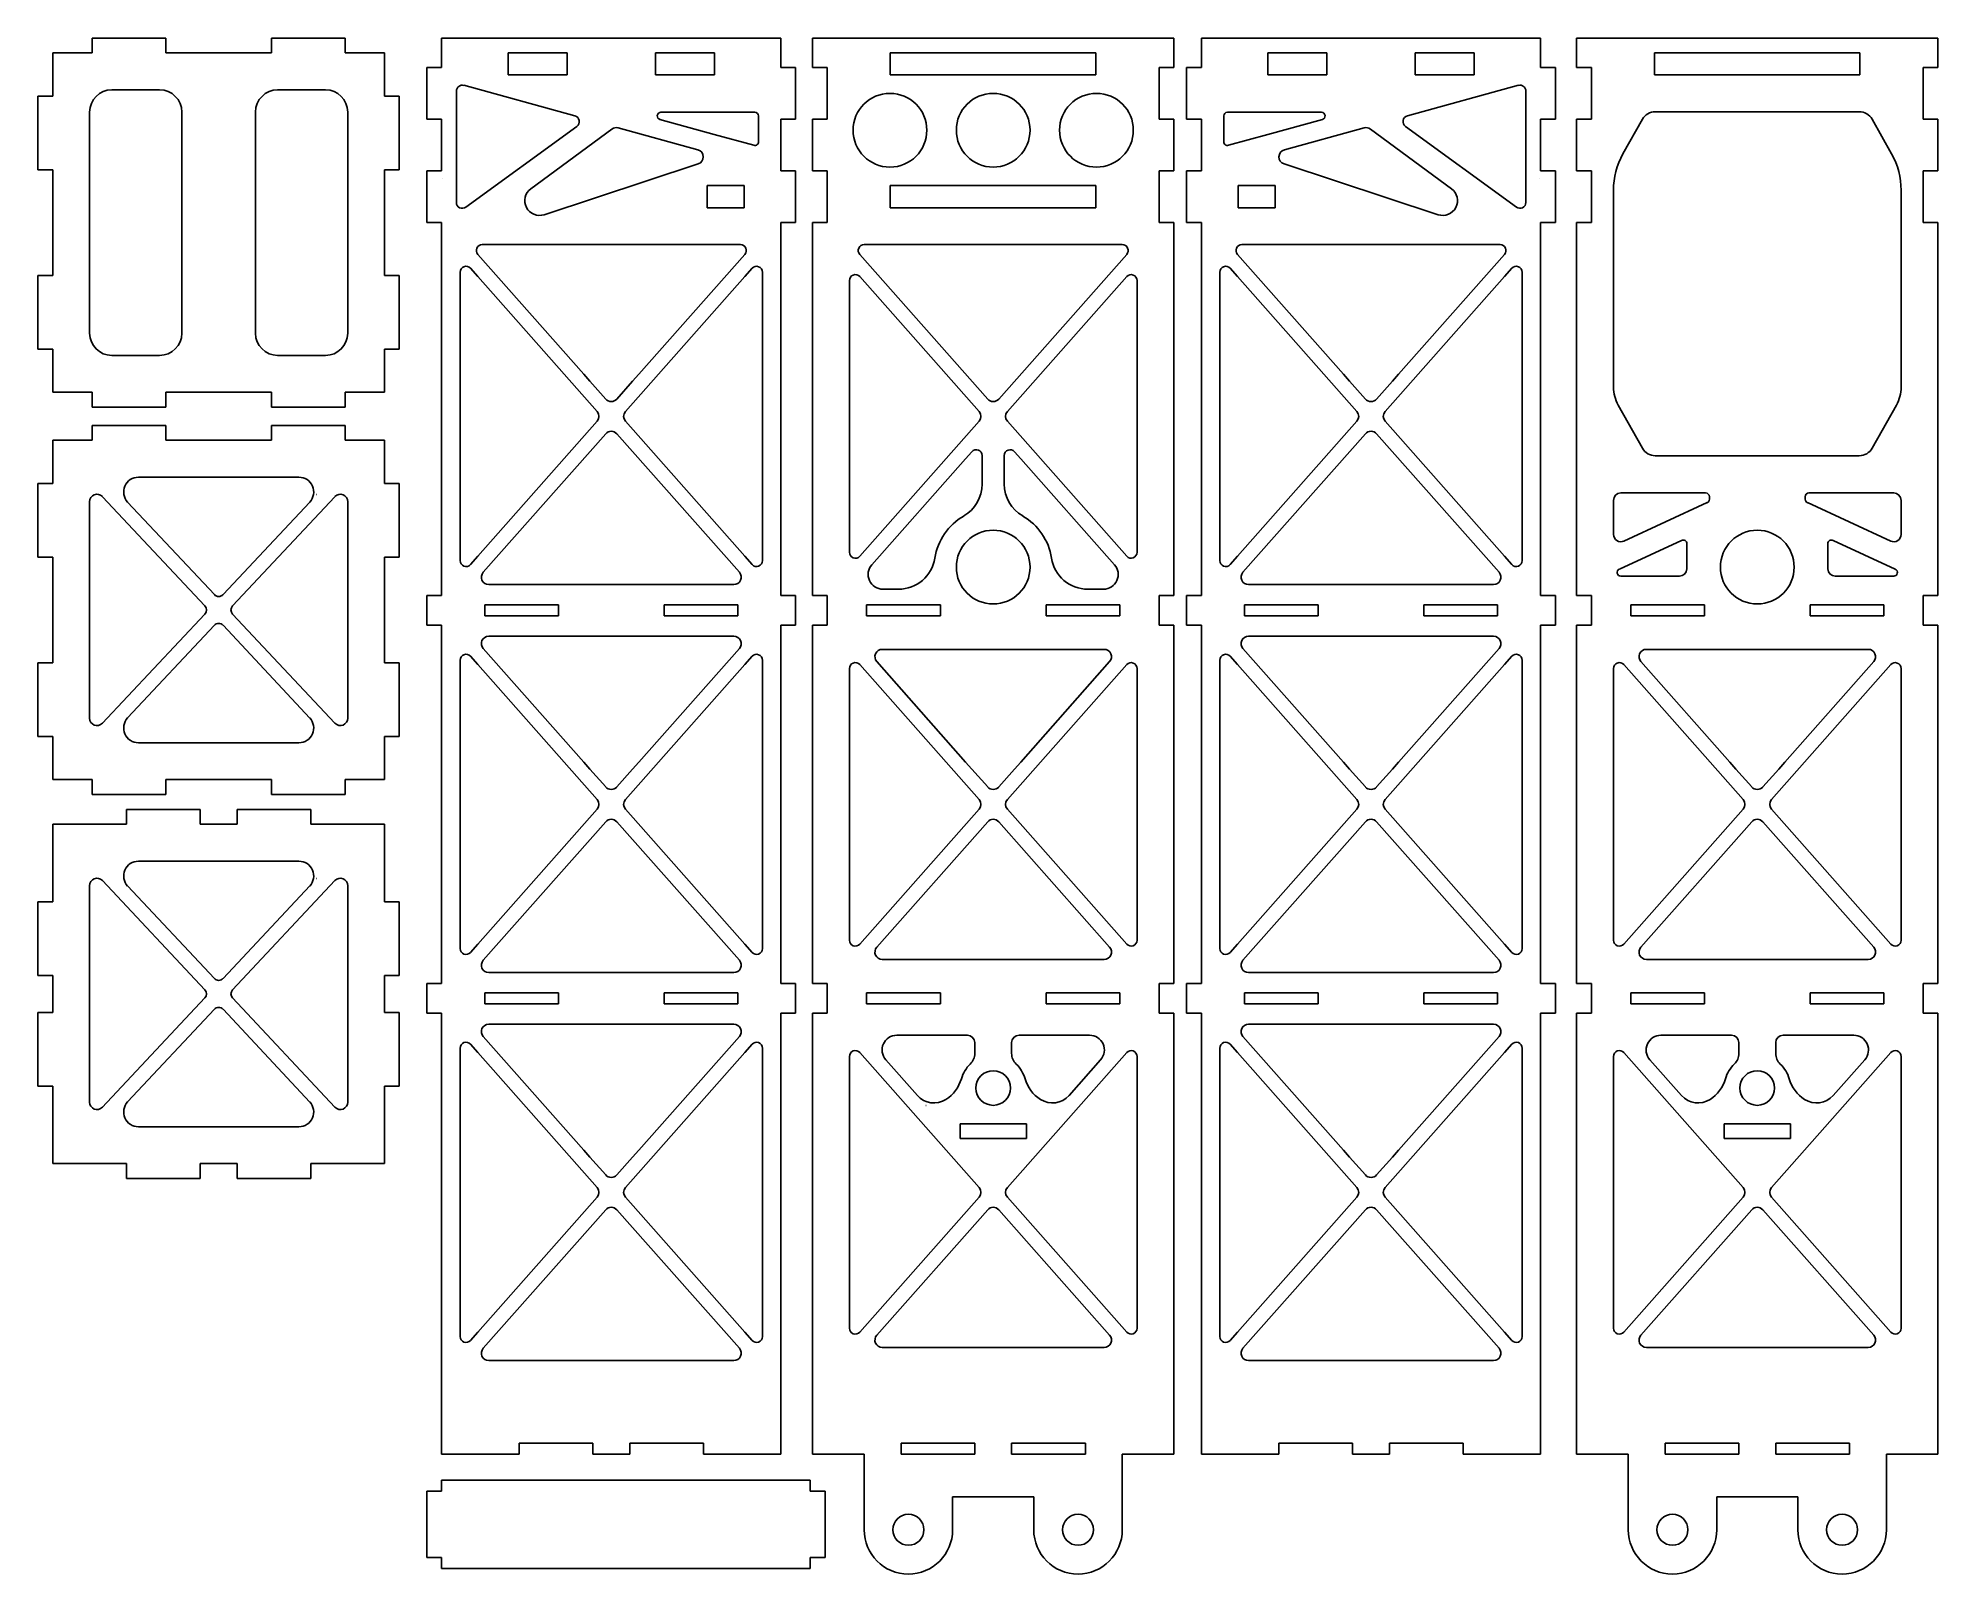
# Model space of a CAD drawing. Header units: millimetres. Extents: x 2294 to 2551, y 1194 to 1402.
import ezdxf

# ---------------------------------------------------------------- set-up
doc = ezdxf.new("R2010")
doc.units = ezdxf.units.MM
doc.layers.add('1.5mm碳板', color=114, linetype='Continuous')
doc.layers.add('2mm碳板', color=1, linetype='Continuous')

msp = doc.modelspace()

# ---------------------------------------------------------------- linework, layer by layer
at = {"layer": '1.5mm碳板'}
for p, q in [((2311.04, 1401.79), (2301.04, 1401.79)), ((2301.04, 1401.79), (2301.04, 1399.79)), ((2311.04, 1401.79), (2311.04, 1399.79)), ((2325.36, 1401.79), (2335.36, 1401.79)), ((2325.36, 1401.79), (2325.36, 1399.79)), ((2335.36, 1401.79), (2335.36, 1399.79)), ((2295.7, 1393.95), (2295.7, 1399.79)), ((2295.7, 1399.79), (2301.04, 1399.79)), ((2325.36, 1399.79), (2311.04, 1399.79)), ((2311.04, 1399.79), (2318.2, 1399.79)), ((2335.36, 1399.79), (2340.7, 1399.79)), ((2340.7, 1393.95), (2340.7, 1399.79)), ((2293.7, 1393.95), (2295.7, 1393.95)), ((2295.7, 1393.95), (2293.7, 1393.95)), ((2293.7, 1393.95), (2293.7, 1383.95)), ((2303.7, 1394.79), (2310.2, 1394.79)), ((2332.7, 1394.79), (2326.2, 1394.79)), ((2342.7, 1393.95), (2340.7, 1393.95)), ((2340.7, 1393.95), (2342.7, 1393.95)), ((2342.7, 1393.95), (2342.7, 1383.95)), ((2300.7, 1391.79), (2300.7, 1361.79)), ((2313.2, 1391.79), (2313.2, 1361.79)), ((2323.2, 1391.79), (2323.2, 1361.79)), ((2335.7, 1391.79), (2335.7, 1361.79)), ((2293.7, 1383.95), (2295.7, 1383.95)), ((2295.7, 1383.95), (2295.7, 1369.64)), ((2340.7, 1383.95), (2340.7, 1369.64)), ((2342.7, 1383.95), (2340.7, 1383.95)), ((2293.7, 1369.64), (2295.7, 1369.64)), ((2293.7, 1369.64), (2293.7, 1359.64)), ((2342.7, 1369.64), (2340.7, 1369.64)), ((2342.7, 1369.64), (2342.7, 1359.64)), ((2293.7, 1359.64), (2295.7, 1359.64)), ((2295.7, 1359.64), (2295.7, 1353.79)), ((2303.7, 1358.79), (2310.2, 1358.79)), ((2332.7, 1358.79), (2326.2, 1358.79)), ((2340.7, 1359.64), (2340.7, 1353.79)), ((2342.7, 1359.64), (2340.7, 1359.64)), ((2295.7, 1353.79), (2301.04, 1353.79)), ((2301.04, 1353.79), (2301.04, 1351.79)), ((2311.04, 1353.79), (2325.36, 1353.79)), ((2311.04, 1353.79), (2311.04, 1351.79)), ((2325.36, 1353.79), (2325.36, 1351.79)), ((2335.36, 1353.79), (2340.7, 1353.79)), ((2335.36, 1353.79), (2335.36, 1351.79)), ((2301.04, 1351.79), (2311.04, 1351.79)), ((2325.36, 1351.79), (2335.36, 1351.79)), ((2311.04, 1349.28), (2301.04, 1349.28)), ((2301.04, 1349.28), (2301.04, 1347.28)), ((2311.04, 1349.28), (2311.04, 1347.28)), ((2325.36, 1349.28), (2335.36, 1349.28)), ((2325.36, 1349.28), (2325.36, 1347.28)), ((2335.36, 1349.28), (2335.36, 1347.28)), ((2301.04, 1347.28), (2295.7, 1347.28)), ((2295.7, 1341.44), (2295.7, 1347.28)), ((2295.7, 1347.28), (2301.04, 1347.28)), ((2325.36, 1347.28), (2311.04, 1347.28)), ((2311.04, 1347.28), (2318.2, 1347.28)), ((2335.36, 1347.28), (2340.7, 1347.28)), ((2340.7, 1341.44), (2340.7, 1347.28)), ((2293.7, 1341.44), (2295.7, 1341.44)), ((2295.7, 1341.44), (2293.7, 1341.44)), ((2293.7, 1341.44), (2293.7, 1331.44)), ((2307.32, 1342.28), (2329.09, 1342.28)), ((2342.7, 1341.44), (2340.7, 1341.44)), ((2340.7, 1341.44), (2342.7, 1341.44)), ((2342.7, 1341.44), (2342.7, 1331.44)), ((2300.7, 1338.96), (2300.7, 1309.6)), ((2302.43, 1339.64), (2316.32, 1324.83)), ((2305.86, 1338.91), (2317.62, 1326.37)), ((2318.79, 1326.37), (2330.55, 1338.91)), ((2320.09, 1324.83), (2333.97, 1339.64)), ((2335.7, 1338.98), (2335.7, 1309.57)), ((2293.7, 1331.44), (2295.7, 1331.44)), ((2295.7, 1331.44), (2295.7, 1317.12)), ((2340.7, 1331.44), (2340.7, 1317.12)), ((2342.7, 1331.44), (2340.7, 1331.44)), ((2302.41, 1308.9), (2316.32, 1323.73)), ((2317.62, 1322.2), (2305.86, 1309.65)), ((2318.79, 1322.2), (2330.58, 1309.62)), ((2333.97, 1308.92), (2320.09, 1323.73)), ((2293.7, 1317.12), (2295.7, 1317.12)), ((2293.7, 1317.12), (2293.7, 1307.12)), ((2342.7, 1317.12), (2340.7, 1317.12)), ((2342.7, 1317.12), (2342.7, 1307.12)), ((2293.7, 1307.12), (2295.7, 1307.12)), ((2295.7, 1307.12), (2295.7, 1301.28)), ((2307.32, 1306.28), (2329.09, 1306.28)), ((2340.7, 1307.12), (2340.7, 1301.28)), ((2342.7, 1307.12), (2340.7, 1307.12)), ((2295.7, 1301.28), (2301.04, 1301.28)), ((2301.04, 1301.28), (2301.04, 1299.28)), ((2311.04, 1301.28), (2325.36, 1301.28)), ((2311.04, 1301.28), (2311.04, 1299.28)), ((2325.36, 1301.28), (2325.36, 1299.28)), ((2335.36, 1301.28), (2340.7, 1301.28)), ((2335.36, 1301.28), (2335.36, 1299.28)), ((2301.04, 1299.28), (2311.04, 1299.28)), ((2325.36, 1299.28), (2335.36, 1299.28)), ((2305.7, 1295.22), (2305.7, 1297.22)), ((2305.7, 1297.22), (2315.7, 1297.22)), ((2315.7, 1297.22), (2315.7, 1296.72)), ((2315.7, 1295.97), (2315.7, 1296.72)), ((2315.7, 1295.97), (2315.7, 1296.72)), ((2315.7, 1296.72), (2315.7, 1295.97)), ((2315.7, 1295.22), (2315.7, 1295.97)), ((2320.7, 1297.22), (2330.7, 1297.22)), ((2320.7, 1295.22), (2320.7, 1297.22)), ((2330.7, 1297.22), (2330.7, 1295.22)), ((2295.7, 1295.22), (2305.7, 1295.22)), ((2295.7, 1284.72), (2295.7, 1295.22)), ((2315.7, 1295.22), (2320.7, 1295.22)), ((2315.7, 1295.22), (2318.2, 1295.22)), ((2330.7, 1295.22), (2340.7, 1295.22)), ((2340.7, 1284.72), (2340.7, 1295.22)), ((2307.32, 1290.22), (2329.09, 1290.22)), ((2300.7, 1286.9), (2300.7, 1257.55)), ((2302.43, 1287.58), (2316.32, 1272.77)), ((2305.86, 1286.86), (2317.62, 1274.31)), ((2318.79, 1274.31), (2330.55, 1286.86)), ((2320.09, 1272.77), (2333.97, 1287.58)), ((2335.7, 1286.93), (2335.7, 1257.51)), ((2295.7, 1284.72), (2293.7, 1284.72)), ((2293.7, 1284.72), (2293.7, 1274.72)), ((2340.7, 1284.72), (2342.7, 1284.72)), ((2342.7, 1284.72), (2342.7, 1274.72)), ((2295.7, 1274.72), (2293.7, 1274.72)), ((2295.7, 1269.72), (2295.7, 1274.72)), ((2295.7, 1274.72), (2295.7, 1272.22)), ((2340.7, 1269.72), (2340.7, 1274.72)), ((2340.7, 1274.72), (2342.7, 1274.72)), ((2302.41, 1256.84), (2316.32, 1271.68)), ((2333.97, 1256.86), (2320.09, 1271.68)), ((2295.7, 1269.72), (2293.7, 1269.72)), ((2293.7, 1269.72), (2293.7, 1259.72)), ((2317.62, 1270.14), (2305.86, 1257.59)), ((2318.79, 1270.14), (2330.58, 1257.56)), ((2340.7, 1269.72), (2342.7, 1269.72)), ((2342.7, 1269.72), (2342.7, 1259.72)), ((2293.7, 1259.72), (2295.7, 1259.72)), ((2295.7, 1249.22), (2295.7, 1259.72)), ((2340.7, 1249.22), (2340.7, 1259.72)), ((2342.7, 1259.72), (2340.7, 1259.72)), ((2307.32, 1254.22), (2329.09, 1254.22)), ((2295.7, 1249.22), (2305.7, 1249.22)), ((2305.7, 1249.22), (2305.7, 1247.22)), ((2305.7, 1247.22), (2315.7, 1247.22)), ((2315.7, 1249.22), (2315.7, 1248.47)), ((2315.7, 1249.22), (2320.7, 1249.22)), ((2315.7, 1249.22), (2318.2, 1249.22)), ((2315.7, 1248.47), (2315.7, 1247.72)), ((2315.7, 1248.47), (2315.7, 1247.72)), ((2315.7, 1247.72), (2315.7, 1248.47)), ((2315.7, 1247.22), (2315.7, 1247.72)), ((2320.7, 1249.22), (2320.7, 1247.22)), ((2320.7, 1247.22), (2330.7, 1247.22)), ((2330.7, 1249.22), (2340.7, 1249.22)), ((2330.7, 1247.22), (2330.7, 1249.22))]:
    msp.add_line(p, q, dxfattribs=at)
for centre, radius, start, end in [((2303.7, 1391.79), 3, 90, 180), ((2310.2, 1391.79), 3, 0, 90), ((2326.2, 1391.79), 3, 90, 180), ((2332.7, 1391.79), 3, 0, 90), ((2303.7, 1361.79), 3, 180, 270), ((2310.2, 1361.79), 3, 270, 0), ((2326.2, 1361.79), 3, 180, 270), ((2332.7, 1361.79), 3, 270, 0), ((2301.7, 1338.96), 1, 43.1524, 180), ((2307.32, 1340.28), 2, 90, 223.1524), ((2329.09, 1340.28), 2, 316.8477, 90), ((2330.03, 1341.28), 2, 316.8462, 318.1048), ((2334.7, 1338.96), 1, 359.9986, 136.8462), ((2315.74, 1324.28), 0.8, 316.8477, 43.1524), ((2318.2, 1326.91), 0.8, 223.1524, 316.8477), ((2320.67, 1324.28), 0.8, 136.8461, 223.1555), ((2318.2, 1321.65), 0.8, 43.1524, 136.8494), ((2301.7, 1309.6), 1, 180.0016, 316.8492), ((2307.32, 1308.28), 2, 136.8494, 270.0016), ((2329.09, 1308.28), 2, 270.0016, 43.1539), ((2334.7, 1309.61), 1, 223.1554, 0.003), ((2307.32, 1288.22), 2, 90, 223.1524), ((2329.09, 1288.22), 2, 316.8477, 90), ((2301.7, 1286.9), 1, 43.1524, 180), ((2330.03, 1289.22), 2, 316.8462, 318.1048), ((2334.7, 1286.9), 1, 359.9986, 136.8462), ((2315.74, 1272.22), 0.8, 316.8477, 43.1524), ((2318.2, 1274.86), 0.8, 223.1524, 316.8477), ((2320.67, 1272.22), 0.8, 136.8461, 223.1555), ((2318.2, 1269.59), 0.8, 43.1524, 136.8494), ((2301.7, 1257.55), 1, 180.0016, 316.8492), ((2307.32, 1256.22), 2, 136.8494, 270.0016), ((2329.09, 1256.22), 2, 270.0016, 43.1539), ((2334.7, 1257.55), 1, 223.1554, 0.003)]:
    msp.add_arc(centre, radius, start, end, dxfattribs=at)
at = {"layer": '2mm碳板'}
for p, q in [((2348.44, 1401.82), (2394.44, 1401.82)), ((2348.44, 1401.82), (2348.44, 1397.82)), ((2394.44, 1401.82), (2370.44, 1401.82)), ((2394.44, 1401.82), (2371.44, 1401.82)), ((2394.44, 1401.82), (2394.44, 1397.82)), ((2398.73, 1401.82), (2398.73, 1397.82)), ((2398.73, 1401.82), (2398.73, 1397.82)), ((2447.73, 1401.82), (2398.73, 1401.82)), ((2447.73, 1401.82), (2447.73, 1397.82)), ((2497.46, 1401.82), (2451.46, 1401.82)), ((2451.46, 1401.82), (2451.46, 1397.82)), ((2451.46, 1401.82), (2474.46, 1401.82)), ((2451.46, 1401.82), (2475.46, 1401.82)), ((2497.46, 1401.82), (2497.46, 1397.82)), ((2502.34, 1401.82), (2502.34, 1397.82)), ((2502.34, 1401.82), (2502.34, 1397.82)), ((2551.34, 1401.82), (2502.34, 1401.82)), ((2502.34, 1401.82), (2526.84, 1401.82)), ((2551.34, 1401.82), (2551.34, 1397.82)), ((2365.44, 1399.82), (2357.44, 1399.82)), ((2357.44, 1399.82), (2357.44, 1396.82)), ((2365.44, 1399.82), (2365.44, 1396.82)), ((2377.44, 1399.82), (2377.44, 1396.82)), ((2377.44, 1399.82), (2385.44, 1399.82)), ((2385.44, 1399.82), (2385.44, 1396.82)), ((2409.27, 1398.82), (2409.27, 1399.82)), ((2409.27, 1399.82), (2437.15, 1399.82)), ((2437.15, 1398.82), (2437.15, 1399.82)), ((2468.46, 1399.82), (2460.46, 1399.82)), ((2460.46, 1399.82), (2460.46, 1396.82)), ((2468.46, 1399.82), (2468.46, 1396.82)), ((2480.46, 1399.82), (2480.46, 1396.82)), ((2480.46, 1399.82), (2488.46, 1399.82)), ((2488.46, 1399.82), (2488.46, 1396.82)), ((2512.88, 1398.82), (2512.88, 1399.82)), ((2512.88, 1399.82), (2540.76, 1399.82)), ((2540.76, 1398.82), (2540.76, 1399.82)), ((2346.44, 1397.82), (2346.44, 1390.82)), ((2348.44, 1397.82), (2346.44, 1397.82)), ((2346.44, 1397.82), (2346.44, 1390.82)), ((2357.44, 1396.82), (2365.44, 1396.82)), ((2385.44, 1396.82), (2377.44, 1396.82)), ((2396.44, 1397.82), (2394.44, 1397.82)), ((2396.44, 1397.82), (2396.44, 1390.82)), ((2398.73, 1397.82), (2400.23, 1397.82)), ((2398.73, 1397.82), (2400.73, 1397.82)), ((2400.73, 1397.82), (2400.73, 1390.82)), ((2400.73, 1397.82), (2400.73, 1390.82)), ((2409.27, 1398.82), (2409.27, 1396.82)), ((2409.27, 1396.82), (2409.27, 1398.82)), ((2409.27, 1396.82), (2437.15, 1396.82)), ((2437.15, 1398.82), (2437.15, 1396.82)), ((2447.73, 1397.82), (2445.73, 1397.82)), ((2445.73, 1397.82), (2445.73, 1390.82)), ((2449.46, 1397.82), (2449.46, 1390.82)), ((2449.46, 1397.82), (2451.46, 1397.82)), ((2460.46, 1396.82), (2468.46, 1396.82)), ((2488.46, 1396.82), (2480.46, 1396.82)), ((2497.46, 1397.82), (2499.46, 1397.82)), ((2499.46, 1397.82), (2499.46, 1390.82)), ((2499.46, 1397.82), (2499.46, 1390.82)), ((2502.34, 1397.82), (2503.84, 1397.82)), ((2502.34, 1397.82), (2504.34, 1397.82)), ((2504.34, 1397.82), (2504.34, 1390.82)), ((2504.34, 1397.82), (2504.34, 1390.82)), ((2512.88, 1398.82), (2512.88, 1396.82)), ((2512.88, 1396.82), (2512.88, 1398.82)), ((2512.88, 1396.82), (2540.76, 1396.82)), ((2540.76, 1398.82), (2540.76, 1396.82)), ((2551.34, 1397.82), (2549.34, 1397.82)), ((2549.34, 1397.82), (2549.34, 1390.82)), ((2350.44, 1394.63), (2350.44, 1379.53)), ((2366.51, 1391.26), (2351.45, 1395.41)), ((2479.39, 1391.26), (2494.45, 1395.41)), ((2495.46, 1394.63), (2495.46, 1379.53)), ((2385.41, 1391.75), (2378.18, 1391.75)), ((2385.41, 1391.75), (2390.91, 1391.75)), ((2460.49, 1391.75), (2454.99, 1391.75)), ((2460.49, 1391.75), (2467.73, 1391.75)), ((2513.01, 1391.82), (2526.84, 1391.82)), ((2526.84, 1391.82), (2540.67, 1391.82)), ((2346.44, 1390.82), (2348.44, 1390.82)), ((2348.44, 1390.82), (2348.44, 1383.82)), ((2366.77, 1389.84), (2351.71, 1378.88)), ((2360.53, 1381.38), (2371.53, 1389.48)), ((2372.38, 1389.64), (2383.19, 1386.67)), ((2378.04, 1390.76), (2385.41, 1388.75)), ((2385.41, 1388.75), (2390.78, 1387.28)), ((2391.41, 1391.25), (2391.41, 1387.76)), ((2394.44, 1390.82), (2394.44, 1383.82)), ((2396.44, 1390.82), (2394.44, 1390.82)), ((2400.73, 1390.82), (2398.73, 1390.82)), ((2398.73, 1390.82), (2398.73, 1389.32)), ((2398.73, 1389.32), (2398.73, 1383.82)), ((2445.73, 1390.82), (2447.73, 1390.82)), ((2447.73, 1390.82), (2447.73, 1383.82)), ((2449.46, 1390.82), (2451.46, 1390.82)), ((2451.46, 1390.82), (2451.46, 1383.82)), ((2454.49, 1391.25), (2454.49, 1387.76)), ((2460.49, 1388.75), (2455.12, 1387.28)), ((2467.86, 1390.76), (2460.49, 1388.75)), ((2473.52, 1389.64), (2462.72, 1386.67)), ((2485.38, 1381.38), (2474.38, 1389.48)), ((2479.13, 1389.84), (2494.19, 1378.88)), ((2497.46, 1390.82), (2497.46, 1383.82)), ((2499.46, 1390.82), (2497.46, 1390.82)), ((2504.34, 1390.82), (2502.34, 1390.82)), ((2502.34, 1390.82), (2502.34, 1389.32)), ((2502.34, 1389.32), (2502.34, 1383.82)), ((2508.63, 1386.11), (2511.27, 1390.8)), ((2545.06, 1386.11), (2542.42, 1390.8)), ((2549.34, 1390.82), (2551.34, 1390.82)), ((2551.34, 1390.82), (2551.34, 1383.82)), ((2346.44, 1383.82), (2346.44, 1376.82)), ((2346.44, 1383.82), (2348.44, 1383.82)), ((2383.23, 1384.76), (2362.34, 1377.87)), ((2396.44, 1383.82), (2394.44, 1383.82)), ((2396.44, 1383.82), (2396.44, 1376.82)), ((2400.73, 1383.82), (2398.73, 1383.82)), ((2400.73, 1383.82), (2400.73, 1376.82)), ((2445.73, 1383.82), (2447.73, 1383.82)), ((2445.73, 1383.82), (2445.73, 1376.82)), ((2449.46, 1383.82), (2449.46, 1376.82)), ((2449.46, 1383.82), (2451.46, 1383.82)), ((2462.67, 1384.76), (2483.56, 1377.87)), ((2499.46, 1383.82), (2497.46, 1383.82)), ((2499.46, 1383.82), (2499.46, 1376.82)), ((2504.34, 1383.82), (2502.34, 1383.82)), ((2504.34, 1383.82), (2504.34, 1376.82)), ((2549.34, 1383.82), (2551.34, 1383.82)), ((2549.34, 1383.82), (2549.34, 1376.82)), ((2348.58, 1382.83), (2348.59, 1382.83)), ((2389.44, 1381.82), (2384.44, 1381.82)), ((2384.44, 1381.82), (2384.44, 1378.82)), ((2389.44, 1378.82), (2389.44, 1381.82)), ((2423.23, 1381.82), (2409.27, 1381.82)), ((2409.27, 1381.82), (2409.27, 1378.82)), ((2423.23, 1381.82), (2437.15, 1381.82)), ((2437.15, 1381.82), (2437.15, 1378.82)), ((2456.46, 1381.82), (2461.46, 1381.82)), ((2456.46, 1378.82), (2456.46, 1381.82)), ((2461.46, 1381.82), (2461.46, 1378.82)), ((2497.32, 1382.83), (2497.31, 1382.83)), ((2507.34, 1381.2), (2507.34, 1373.82)), ((2546.34, 1368.82), (2546.34, 1381.2)), ((2389.44, 1378.82), (2384.44, 1378.82)), ((2384.44, 1378.82), (2389.44, 1378.82)), ((2384.44, 1378.82), (2389.44, 1378.82)), ((2409.27, 1378.82), (2437.15, 1378.82)), ((2456.46, 1378.82), (2461.46, 1378.82)), ((2461.46, 1378.82), (2456.46, 1378.82)), ((2461.46, 1378.82), (2456.46, 1378.82)), ((2346.44, 1376.82), (2348.44, 1376.82)), ((2348.44, 1376.82), (2348.44, 1326.22)), ((2396.44, 1376.82), (2394.44, 1376.82)), ((2394.44, 1376.82), (2394.44, 1326.22)), ((2398.73, 1376.82), (2398.73, 1327.72)), ((2400.73, 1376.82), (2398.73, 1376.82)), ((2445.73, 1376.82), (2447.73, 1376.82)), ((2447.73, 1376.82), (2447.73, 1326.22)), ((2449.46, 1376.82), (2451.46, 1376.82)), ((2451.46, 1376.82), (2451.46, 1326.22)), ((2499.46, 1376.82), (2497.46, 1376.82)), ((2497.46, 1376.82), (2497.46, 1326.22)), ((2502.34, 1376.82), (2502.34, 1327.72)), ((2504.34, 1376.82), (2502.34, 1376.82)), ((2549.34, 1376.82), (2551.34, 1376.82)), ((2551.34, 1376.82), (2551.34, 1326.22)), ((2388.95, 1373.82), (2353.94, 1373.82)), ((2405.73, 1373.82), (2440.73, 1373.82)), ((2456.96, 1373.82), (2491.96, 1373.82)), ((2507.34, 1368.94), (2507.34, 1373.82)), ((2546.34, 1368.94), (2546.34, 1373.82)), ((2353.34, 1372.49), (2367.7, 1356.26)), ((2389.54, 1372.49), (2375.19, 1356.26)), ((2422.48, 1352.88), (2405.13, 1372.49)), ((2423.98, 1352.88), (2441.33, 1372.49)), ((2456.36, 1372.49), (2470.72, 1356.26)), ((2492.56, 1372.49), (2478.21, 1356.26)), ((2350.94, 1370.07), (2350.94, 1330.97)), ((2353.34, 1369.47), (2352.34, 1370.6)), ((2353.34, 1369.47), (2369.52, 1351.19)), ((2389.54, 1369.47), (2373.36, 1351.19)), ((2389.54, 1369.47), (2390.54, 1370.6)), ((2391.94, 1370.07), (2391.94, 1330.97)), ((2403.73, 1339.22), (2403.73, 1368.94)), ((2405.13, 1369.47), (2421.31, 1351.19)), ((2441.33, 1369.47), (2425.15, 1351.19)), ((2442.73, 1368.94), (2442.73, 1332.1)), ((2453.96, 1370.07), (2453.96, 1330.97)), ((2456.36, 1369.47), (2455.36, 1370.6)), ((2456.36, 1369.47), (2472.54, 1351.19)), ((2492.56, 1369.47), (2476.38, 1351.19)), ((2492.56, 1369.47), (2493.56, 1370.6)), ((2494.96, 1370.07), (2494.96, 1330.97)), ((2507.34, 1354.5), (2507.34, 1368.94)), ((2546.34, 1368.94), (2546.34, 1354.5)), ((2367.7, 1356.26), (2368.54, 1355.31)), ((2370.69, 1352.88), (2368.54, 1355.31)), ((2374.34, 1355.31), (2372.19, 1352.88)), ((2375.19, 1356.26), (2374.34, 1355.31)), ((2470.72, 1356.26), (2471.56, 1355.31)), ((2471.56, 1355.31), (2473.71, 1352.88)), ((2475.21, 1352.88), (2477.36, 1355.31)), ((2478.21, 1356.26), (2477.36, 1355.31)), ((2507.99, 1352.05), (2511.27, 1346.21)), ((2545.7, 1352.05), (2542.42, 1346.21)), ((2369.52, 1349.86), (2353.34, 1331.57)), ((2370.69, 1348.17), (2354.07, 1329.39)), ((2372.19, 1348.17), (2388.81, 1329.39)), ((2373.36, 1349.86), (2389.54, 1331.57)), ((2421.31, 1349.86), (2405.13, 1331.57)), ((2425.15, 1349.86), (2441.33, 1331.57)), ((2472.54, 1349.86), (2456.36, 1331.57)), ((2473.71, 1348.17), (2457.09, 1329.39)), ((2475.21, 1348.17), (2491.83, 1329.39)), ((2476.38, 1349.86), (2492.56, 1331.57)), ((2419.48, 1344.78), (2420.33, 1345.74)), ((2421.73, 1345.21), (2421.73, 1341.35)), ((2424.73, 1345.21), (2424.73, 1341.35)), ((2426.97, 1344.78), (2426.13, 1345.74)), ((2526.84, 1345.19), (2513.01, 1345.19)), ((2526.84, 1345.19), (2540.67, 1345.19)), ((2406.78, 1330.42), (2419.48, 1344.78)), ((2439.68, 1330.42), (2426.97, 1344.78)), ((2508.34, 1340.14), (2519.84, 1340.14)), ((2545.34, 1340.14), (2533.84, 1340.14)), ((2403.73, 1339.22), (2403.73, 1332.1)), ((2507.34, 1339.14), (2507.34, 1334.53)), ((2520.05, 1338.83), (2508.76, 1333.62)), ((2520.34, 1339.64), (2520.34, 1339.28)), ((2533.34, 1339.64), (2533.34, 1339.28)), ((2533.64, 1338.83), (2544.93, 1333.62)), ((2546.34, 1339.14), (2546.34, 1334.53)), ((2516.57, 1333.71), (2508.14, 1329.82)), ((2517.28, 1329.86), (2517.28, 1333.26)), ((2536.41, 1329.86), (2536.41, 1333.26)), ((2537.12, 1333.71), (2545.55, 1329.82)), ((2353.34, 1331.57), (2352.34, 1330.44)), ((2389.54, 1331.57), (2390.54, 1330.44)), ((2456.36, 1331.57), (2455.36, 1330.44)), ((2492.56, 1331.57), (2493.56, 1330.44)), ((2371.44, 1327.72), (2354.82, 1327.72)), ((2371.44, 1327.72), (2388.06, 1327.72)), ((2398.73, 1327.72), (2398.73, 1326.22)), ((2410.38, 1327.09), (2408.27, 1327.09)), ((2438.18, 1327.09), (2436.07, 1327.09)), ((2474.46, 1327.72), (2457.84, 1327.72)), ((2474.46, 1327.72), (2491.08, 1327.72)), ((2502.34, 1327.72), (2502.34, 1326.22)), ((2508.34, 1328.86), (2516.28, 1328.86)), ((2545.34, 1328.86), (2537.41, 1328.86)), ((2346.44, 1326.22), (2346.44, 1322.22)), ((2348.44, 1326.22), (2346.44, 1326.22)), ((2354.28, 1324.97), (2354.28, 1323.47)), ((2364.28, 1324.97), (2354.28, 1324.97)), ((2364.28, 1324.22), (2364.28, 1324.97)), ((2364.28, 1324.22), (2364.28, 1324.97)), ((2378.6, 1324.22), (2378.6, 1324.97)), ((2378.6, 1324.22), (2378.6, 1324.97)), ((2378.6, 1324.97), (2388.6, 1324.97)), ((2378.6, 1324.97), (2378.6, 1324.22)), ((2388.6, 1324.97), (2388.6, 1323.47)), ((2394.44, 1326.22), (2396.44, 1326.22)), ((2396.44, 1326.22), (2396.44, 1322.22)), ((2400.73, 1326.22), (2398.73, 1326.22)), ((2400.73, 1326.22), (2400.73, 1322.22)), ((2400.73, 1324.22), (2400.73, 1326.22)), ((2406.07, 1324.97), (2406.07, 1323.47)), ((2416.07, 1324.97), (2406.07, 1324.97)), ((2416.07, 1324.22), (2416.07, 1324.97)), ((2416.07, 1324.22), (2416.07, 1324.97)), ((2416.07, 1324.97), (2416.07, 1324.22)), ((2430.39, 1324.22), (2430.39, 1324.97)), ((2430.39, 1324.22), (2430.39, 1324.97)), ((2430.39, 1324.97), (2440.39, 1324.97)), ((2440.39, 1324.97), (2440.39, 1323.47)), ((2445.73, 1326.22), (2445.73, 1322.22)), ((2445.73, 1326.22), (2447.73, 1326.22)), ((2449.46, 1326.22), (2449.46, 1322.22)), ((2451.46, 1326.22), (2449.46, 1326.22)), ((2457.3, 1324.97), (2457.3, 1323.47)), ((2467.3, 1324.97), (2457.3, 1324.97)), ((2467.3, 1324.22), (2467.3, 1324.97)), ((2467.3, 1324.22), (2467.3, 1324.97)), ((2467.3, 1324.97), (2467.3, 1324.22)), ((2481.62, 1324.22), (2481.62, 1324.97)), ((2481.62, 1324.22), (2481.62, 1324.97)), ((2481.62, 1324.97), (2491.62, 1324.97)), ((2491.62, 1324.97), (2491.62, 1323.47)), ((2497.46, 1326.22), (2499.46, 1326.22)), ((2499.46, 1326.22), (2499.46, 1322.22)), ((2504.34, 1326.22), (2502.34, 1326.22)), ((2504.34, 1326.22), (2504.34, 1322.22)), ((2504.34, 1324.22), (2504.34, 1326.22)), ((2509.69, 1324.97), (2509.69, 1323.47)), ((2519.69, 1324.97), (2509.69, 1324.97)), ((2519.69, 1324.22), (2519.69, 1324.97)), ((2519.69, 1324.22), (2519.69, 1324.97)), ((2519.69, 1324.97), (2519.69, 1324.22)), ((2534, 1324.22), (2534, 1324.97)), ((2534, 1324.22), (2534, 1324.97)), ((2534, 1324.97), (2544, 1324.97)), ((2544, 1324.97), (2544, 1323.47)), ((2549.34, 1326.22), (2549.34, 1322.22)), ((2549.34, 1326.22), (2551.34, 1326.22)), ((2346.44, 1322.22), (2348.44, 1322.22)), ((2348.44, 1322.22), (2348.44, 1273.62)), ((2364.28, 1323.47), (2354.28, 1323.47)), ((2364.28, 1323.47), (2364.28, 1324.22)), ((2378.6, 1323.47), (2378.6, 1324.22)), ((2378.6, 1323.47), (2388.6, 1323.47)), ((2396.44, 1322.22), (2394.44, 1322.22)), ((2394.44, 1322.22), (2394.44, 1273.62)), ((2400.73, 1322.22), (2398.73, 1322.22)), ((2398.73, 1320.72), (2398.73, 1322.22)), ((2416.07, 1323.47), (2406.07, 1323.47)), ((2416.07, 1323.47), (2416.07, 1324.22)), ((2430.39, 1323.47), (2430.39, 1324.22)), ((2430.39, 1323.47), (2440.39, 1323.47)), ((2445.73, 1322.22), (2447.73, 1322.22)), ((2447.73, 1322.22), (2447.73, 1279.07)), ((2449.46, 1322.22), (2451.46, 1322.22)), ((2451.46, 1322.22), (2451.46, 1273.62)), ((2467.3, 1323.47), (2457.3, 1323.47)), ((2467.3, 1323.47), (2467.3, 1324.22)), ((2481.62, 1323.47), (2481.62, 1324.22)), ((2481.62, 1323.47), (2491.62, 1323.47)), ((2499.46, 1322.22), (2497.46, 1322.22)), ((2497.46, 1322.22), (2497.46, 1273.62)), ((2504.34, 1322.22), (2502.34, 1322.22)), ((2502.34, 1320.72), (2502.34, 1322.22)), ((2519.69, 1323.47), (2509.69, 1323.47)), ((2519.69, 1323.47), (2519.69, 1324.22)), ((2534, 1323.47), (2534, 1324.22)), ((2534, 1323.47), (2544, 1323.47)), ((2549.34, 1322.22), (2551.34, 1322.22)), ((2551.34, 1322.22), (2551.34, 1279.07)), ((2371.44, 1320.72), (2354.82, 1320.72)), ((2371.44, 1320.72), (2388.06, 1320.72)), ((2398.73, 1320.72), (2398.73, 1290.85)), ((2474.46, 1320.72), (2457.84, 1320.72)), ((2474.46, 1320.72), (2491.08, 1320.72)), ((2502.34, 1320.72), (2502.34, 1290.85)), ((2350.94, 1317.47), (2350.94, 1278.37)), ((2353.34, 1316.87), (2352.34, 1318)), ((2353.34, 1316.87), (2369.52, 1298.59)), ((2354.07, 1319.06), (2367.7, 1303.66)), ((2389.54, 1316.87), (2373.36, 1298.59)), ((2388.81, 1319.06), (2375.19, 1303.66)), ((2389.54, 1316.87), (2390.54, 1318)), ((2391.94, 1317.47), (2391.94, 1278.37)), ((2405.13, 1316.87), (2421.31, 1298.59)), ((2407.44, 1317.28), (2419.48, 1303.66)), ((2423.23, 1318.94), (2408.19, 1318.94)), ((2423.23, 1318.94), (2438.27, 1318.94)), ((2441.33, 1316.87), (2425.15, 1298.59)), ((2439.02, 1317.28), (2426.97, 1303.66)), ((2453.96, 1317.47), (2453.96, 1278.37)), ((2456.36, 1316.87), (2455.36, 1318)), ((2456.36, 1316.87), (2472.54, 1298.59)), ((2457.09, 1319.06), (2470.72, 1303.66)), ((2492.56, 1316.87), (2476.38, 1298.59)), ((2491.83, 1319.06), (2478.21, 1303.66)), ((2492.56, 1316.87), (2493.56, 1318)), ((2494.96, 1317.47), (2494.96, 1278.37)), ((2508.74, 1316.87), (2524.92, 1298.59)), ((2511.05, 1317.28), (2523.1, 1303.66)), ((2526.84, 1318.94), (2511.8, 1318.94)), ((2526.84, 1318.94), (2541.89, 1318.94)), ((2544.95, 1316.87), (2528.77, 1298.59)), ((2542.63, 1317.28), (2530.59, 1303.66)), ((2403.73, 1286.62), (2403.73, 1316.34)), ((2442.73, 1316.34), (2442.73, 1279.5)), ((2507.34, 1286.62), (2507.34, 1316.34)), ((2546.34, 1316.34), (2546.34, 1279.5)), ((2367.7, 1303.66), (2368.54, 1302.71)), ((2370.69, 1300.28), (2368.54, 1302.71)), ((2374.34, 1302.71), (2372.19, 1300.28)), ((2375.19, 1303.66), (2374.34, 1302.71)), ((2419.48, 1303.66), (2420.33, 1302.71)), ((2420.33, 1302.71), (2422.48, 1300.28)), ((2423.98, 1300.28), (2426.13, 1302.71)), ((2426.97, 1303.66), (2426.13, 1302.71)), ((2470.72, 1303.66), (2471.56, 1302.71)), ((2471.56, 1302.71), (2473.71, 1300.28)), ((2475.21, 1300.28), (2477.36, 1302.71)), ((2478.21, 1303.66), (2477.36, 1302.71)), ((2523.1, 1303.66), (2523.95, 1302.71)), ((2523.95, 1302.71), (2526.1, 1300.28)), ((2527.59, 1300.28), (2529.74, 1302.71)), ((2530.59, 1303.66), (2529.74, 1302.71)), ((2369.52, 1297.26), (2353.34, 1278.97)), ((2373.36, 1297.26), (2389.54, 1278.97)), ((2421.31, 1297.26), (2405.13, 1278.97)), ((2425.15, 1297.26), (2441.33, 1278.97)), ((2472.54, 1297.26), (2456.36, 1278.97)), ((2476.38, 1297.26), (2492.56, 1278.97)), ((2524.92, 1297.26), (2508.74, 1278.97)), ((2528.77, 1297.26), (2544.95, 1278.97)), ((2370.69, 1295.57), (2354.07, 1276.79)), ((2372.19, 1295.57), (2388.81, 1276.79)), ((2422.48, 1295.57), (2407.44, 1278.57)), ((2423.98, 1295.57), (2439.02, 1278.57)), ((2473.71, 1295.57), (2457.09, 1276.79)), ((2475.21, 1295.57), (2491.83, 1276.79)), ((2526.1, 1295.57), (2511.05, 1278.57)), ((2527.59, 1295.57), (2542.63, 1278.57)), ((2398.73, 1290.85), (2398.73, 1273.62)), ((2502.34, 1290.85), (2502.34, 1273.62)), ((2403.73, 1286.62), (2403.73, 1279.5)), ((2507.34, 1286.62), (2507.34, 1279.5)), ((2353.34, 1278.97), (2352.34, 1277.84)), ((2389.54, 1278.97), (2390.54, 1277.84)), ((2447.73, 1279.07), (2447.73, 1273.62)), ((2456.36, 1278.97), (2455.36, 1277.84)), ((2492.56, 1278.97), (2493.56, 1277.84)), ((2551.34, 1279.07), (2551.34, 1273.62)), ((2423.23, 1276.9), (2408.19, 1276.9)), ((2423.23, 1276.9), (2438.27, 1276.9)), ((2526.84, 1276.9), (2511.8, 1276.9)), ((2526.84, 1276.9), (2541.89, 1276.9)), ((2346.44, 1273.62), (2346.44, 1269.62)), ((2346.44, 1273.62), (2348.44, 1273.62)), ((2371.44, 1275.12), (2354.82, 1275.12)), ((2371.44, 1275.12), (2388.06, 1275.12)), ((2396.44, 1273.62), (2394.44, 1273.62)), ((2396.44, 1273.62), (2396.44, 1269.62)), ((2400.73, 1273.62), (2398.73, 1273.62)), ((2400.73, 1269.62), (2400.73, 1273.62)), ((2445.73, 1269.62), (2445.73, 1273.62)), ((2445.73, 1273.62), (2447.73, 1273.62)), ((2449.46, 1273.62), (2449.46, 1269.62)), ((2449.46, 1273.62), (2451.46, 1273.62)), ((2474.46, 1275.12), (2457.84, 1275.12)), ((2474.46, 1275.12), (2491.08, 1275.12)), ((2499.46, 1273.62), (2497.46, 1273.62)), ((2499.46, 1273.62), (2499.46, 1269.62)), ((2504.34, 1273.62), (2502.34, 1273.62)), ((2504.34, 1269.62), (2504.34, 1273.62)), ((2549.34, 1269.62), (2549.34, 1273.62)), ((2549.34, 1273.62), (2551.34, 1273.62)), ((2354.28, 1270.87), (2354.28, 1272.37)), ((2364.28, 1272.37), (2354.28, 1272.37)), ((2364.28, 1270.87), (2354.28, 1270.87)), ((2364.28, 1272.37), (2364.28, 1271.62)), ((2364.28, 1271.62), (2364.28, 1270.87)), ((2364.28, 1271.62), (2364.28, 1270.87)), ((2378.6, 1272.37), (2378.6, 1271.62)), ((2378.6, 1272.37), (2388.6, 1272.37)), ((2378.6, 1271.62), (2378.6, 1270.87)), ((2378.6, 1271.62), (2378.6, 1270.87)), ((2378.6, 1270.87), (2378.6, 1271.62)), ((2378.6, 1270.87), (2388.6, 1270.87)), ((2388.6, 1270.87), (2388.6, 1272.37)), ((2406.07, 1272.37), (2406.07, 1270.87)), ((2416.07, 1272.37), (2406.07, 1272.37)), ((2416.07, 1270.87), (2406.07, 1270.87)), ((2416.07, 1271.62), (2416.07, 1272.37)), ((2416.07, 1271.62), (2416.07, 1272.37)), ((2416.07, 1272.37), (2416.07, 1271.62)), ((2416.07, 1270.87), (2416.07, 1271.62)), ((2430.39, 1271.62), (2430.39, 1272.37)), ((2430.39, 1271.62), (2430.39, 1272.37)), ((2430.39, 1272.37), (2440.39, 1272.37)), ((2430.39, 1270.87), (2430.39, 1271.62)), ((2430.39, 1270.87), (2440.39, 1270.87)), ((2440.39, 1272.37), (2440.39, 1270.87)), ((2457.3, 1270.87), (2457.3, 1272.37)), ((2467.3, 1272.37), (2457.3, 1272.37)), ((2467.3, 1270.87), (2457.3, 1270.87)), ((2467.3, 1272.37), (2467.3, 1271.62)), ((2467.3, 1271.62), (2467.3, 1270.87)), ((2467.3, 1271.62), (2467.3, 1270.87)), ((2467.3, 1270.87), (2467.3, 1271.62)), ((2481.62, 1272.37), (2481.62, 1271.62)), ((2481.62, 1272.37), (2491.62, 1272.37)), ((2481.62, 1271.62), (2481.62, 1270.87)), ((2481.62, 1271.62), (2481.62, 1270.87)), ((2481.62, 1270.87), (2491.62, 1270.87)), ((2491.62, 1270.87), (2491.62, 1272.37)), ((2509.69, 1272.37), (2509.69, 1270.87)), ((2519.69, 1272.37), (2509.69, 1272.37)), ((2519.69, 1270.87), (2509.69, 1270.87)), ((2519.69, 1271.62), (2519.69, 1272.37)), ((2519.69, 1271.62), (2519.69, 1272.37)), ((2519.69, 1272.37), (2519.69, 1271.62)), ((2519.69, 1270.87), (2519.69, 1271.62)), ((2534, 1271.62), (2534, 1272.37)), ((2534, 1271.62), (2534, 1272.37)), ((2534, 1272.37), (2544, 1272.37)), ((2534, 1270.87), (2534, 1271.62)), ((2534, 1270.87), (2544, 1270.87)), ((2544, 1272.37), (2544, 1270.87)), ((2348.44, 1269.62), (2346.44, 1269.62)), ((2348.44, 1269.62), (2348.44, 1209.82)), ((2371.44, 1268.12), (2354.82, 1268.12)), ((2371.44, 1268.12), (2388.06, 1268.12)), ((2394.44, 1269.62), (2396.44, 1269.62)), ((2394.44, 1269.62), (2394.44, 1209.82)), ((2398.73, 1269.62), (2398.73, 1243.82)), ((2400.73, 1269.62), (2398.73, 1269.62)), ((2445.73, 1269.62), (2447.73, 1269.62)), ((2447.73, 1269.62), (2447.73, 1243.82)), ((2451.46, 1269.62), (2449.46, 1269.62)), ((2451.46, 1269.62), (2451.46, 1209.82)), ((2474.46, 1268.12), (2457.84, 1268.12)), ((2474.46, 1268.12), (2491.08, 1268.12)), ((2497.46, 1269.62), (2499.46, 1269.62)), ((2497.46, 1269.62), (2497.46, 1209.82)), ((2502.34, 1269.62), (2502.34, 1243.82)), ((2504.34, 1269.62), (2502.34, 1269.62)), ((2549.34, 1269.62), (2551.34, 1269.62)), ((2551.34, 1269.62), (2551.34, 1243.82)), ((2353.34, 1264.27), (2352.34, 1265.4)), ((2354.07, 1266.46), (2367.7, 1251.06)), ((2388.81, 1266.46), (2375.19, 1251.06)), ((2389.54, 1264.27), (2390.54, 1265.4)), ((2419.73, 1266.62), (2410.16, 1266.62)), ((2420.73, 1264.16), (2420.73, 1265.62)), ((2425.73, 1264.16), (2425.73, 1265.62)), ((2426.73, 1266.62), (2436.3, 1266.62)), ((2456.36, 1264.27), (2455.36, 1265.4)), ((2457.09, 1266.46), (2470.72, 1251.06)), ((2491.83, 1266.46), (2478.21, 1251.06)), ((2492.56, 1264.27), (2493.56, 1265.4)), ((2523.34, 1266.62), (2513.77, 1266.62)), ((2524.34, 1264.16), (2524.34, 1265.62)), ((2529.34, 1264.16), (2529.34, 1265.62)), ((2530.34, 1266.62), (2539.92, 1266.62)), ((2350.94, 1264.87), (2350.94, 1225.77)), ((2353.34, 1264.27), (2369.52, 1245.99)), ((2389.54, 1264.27), (2373.36, 1245.99)), ((2391.94, 1264.87), (2391.94, 1225.77)), ((2403.73, 1256.62), (2403.73, 1263.74)), ((2405.13, 1264.27), (2421.31, 1245.99)), ((2408.66, 1263.3), (2412.95, 1258.45)), ((2441.33, 1264.27), (2425.15, 1245.99)), ((2437.8, 1263.3), (2433.51, 1258.45)), ((2442.73, 1226.9), (2442.73, 1263.74)), ((2453.96, 1264.87), (2453.96, 1225.77)), ((2456.36, 1264.27), (2472.54, 1245.99)), ((2492.56, 1264.27), (2476.38, 1245.99)), ((2494.96, 1264.87), (2494.96, 1225.77)), ((2507.34, 1256.62), (2507.34, 1263.74)), ((2508.74, 1264.27), (2524.92, 1245.99)), ((2512.28, 1263.3), (2516.56, 1258.45)), ((2544.95, 1264.27), (2528.77, 1245.99)), ((2541.41, 1263.3), (2537.13, 1258.45)), ((2546.34, 1226.9), (2546.34, 1263.74)), ((2403.73, 1256.62), (2403.73, 1226.9)), ((2414.11, 1257.12), (2414.12, 1257.12)), ((2507.34, 1256.62), (2507.34, 1226.9)), ((2517.72, 1257.12), (2517.74, 1257.12)), ((2423.23, 1254.62), (2418.73, 1254.62)), ((2418.73, 1254.62), (2418.73, 1252.62)), ((2418.73, 1252.62), (2427.73, 1252.62)), ((2423.23, 1254.62), (2427.73, 1254.62)), ((2427.73, 1254.62), (2427.73, 1252.62)), ((2526.84, 1254.62), (2522.34, 1254.62)), ((2522.34, 1254.62), (2522.34, 1252.62)), ((2522.34, 1252.62), (2531.34, 1252.62)), ((2526.84, 1254.62), (2531.34, 1254.62)), ((2531.34, 1254.62), (2531.34, 1252.62)), ((2367.7, 1251.06), (2368.54, 1250.11)), ((2370.69, 1247.68), (2368.54, 1250.11)), ((2374.34, 1250.11), (2372.19, 1247.68)), ((2375.19, 1251.06), (2374.34, 1250.11)), ((2470.72, 1251.06), (2471.56, 1250.11)), ((2471.56, 1250.11), (2473.71, 1247.68)), ((2475.21, 1247.68), (2477.36, 1250.11)), ((2478.21, 1251.06), (2477.36, 1250.11)), ((2369.52, 1244.66), (2353.34, 1226.37)), ((2373.36, 1244.66), (2389.54, 1226.37)), ((2421.31, 1244.66), (2405.13, 1226.37)), ((2425.15, 1244.66), (2441.33, 1226.37)), ((2472.54, 1244.66), (2456.36, 1226.37)), ((2476.38, 1244.66), (2492.56, 1226.37)), ((2524.92, 1244.66), (2508.74, 1226.37)), ((2528.77, 1244.66), (2544.95, 1226.37)), ((2370.69, 1242.97), (2354.07, 1224.19)), ((2372.19, 1242.97), (2388.81, 1224.19)), ((2398.73, 1243.82), (2398.73, 1209.82)), ((2422.48, 1242.97), (2407.44, 1225.97)), ((2423.98, 1242.97), (2439.02, 1225.97)), ((2447.73, 1243.82), (2447.73, 1209.82)), ((2473.71, 1242.97), (2457.09, 1224.19)), ((2475.21, 1242.97), (2491.83, 1224.19)), ((2502.34, 1243.82), (2502.34, 1209.82)), ((2526.1, 1242.97), (2511.05, 1225.97)), ((2527.59, 1242.97), (2542.63, 1225.97)), ((2551.34, 1243.82), (2551.34, 1209.82)), ((2353.34, 1226.37), (2352.34, 1225.24)), ((2389.54, 1226.37), (2390.54, 1225.24)), ((2423.23, 1224.3), (2408.19, 1224.3)), ((2423.23, 1224.3), (2438.27, 1224.3)), ((2456.36, 1226.37), (2455.36, 1225.24)), ((2492.56, 1226.37), (2493.56, 1225.24)), ((2526.84, 1224.3), (2511.8, 1224.3)), ((2526.84, 1224.3), (2541.89, 1224.3)), ((2371.44, 1222.52), (2354.82, 1222.52)), ((2371.44, 1222.52), (2388.06, 1222.52)), ((2474.46, 1222.52), (2457.84, 1222.52)), ((2474.46, 1222.52), (2491.08, 1222.52)), ((2358.94, 1211.32), (2358.94, 1209.82)), ((2368.94, 1211.32), (2358.94, 1211.32)), ((2368.94, 1211.32), (2368.94, 1210.57)), ((2373.94, 1210.57), (2373.94, 1211.32)), ((2373.94, 1210.57), (2373.94, 1211.32)), ((2373.94, 1211.32), (2383.94, 1211.32)), ((2373.94, 1211.32), (2373.94, 1210.57)), ((2383.94, 1211.32), (2383.94, 1209.82)), ((2410.73, 1211.32), (2410.73, 1209.82)), ((2420.73, 1211.32), (2410.73, 1211.32)), ((2420.73, 1210.57), (2420.73, 1211.32)), ((2420.73, 1210.57), (2420.73, 1211.32)), ((2420.73, 1211.32), (2420.73, 1210.57)), ((2425.73, 1211.32), (2435.73, 1211.32)), ((2425.73, 1211.32), (2425.73, 1210.57)), ((2435.73, 1211.32), (2435.73, 1209.82)), ((2461.96, 1211.32), (2461.96, 1209.82)), ((2471.96, 1211.32), (2461.96, 1211.32)), ((2471.96, 1210.57), (2471.96, 1211.32)), ((2471.96, 1210.57), (2471.96, 1211.32)), ((2471.96, 1211.32), (2471.96, 1210.57)), ((2476.96, 1211.32), (2486.96, 1211.32)), ((2476.96, 1211.32), (2476.96, 1210.57)), ((2486.96, 1211.32), (2486.96, 1209.82)), ((2514.34, 1211.32), (2514.34, 1209.82)), ((2524.34, 1211.32), (2514.34, 1211.32)), ((2524.34, 1210.57), (2524.34, 1211.32)), ((2524.34, 1210.57), (2524.34, 1211.32)), ((2524.34, 1211.32), (2524.34, 1210.57)), ((2529.34, 1211.32), (2539.34, 1211.32)), ((2529.34, 1211.32), (2529.34, 1210.57)), ((2539.34, 1211.32), (2539.34, 1209.82)), ((2348.44, 1209.82), (2358.94, 1209.82)), ((2368.94, 1209.82), (2368.94, 1210.57)), ((2368.94, 1209.82), (2373.94, 1209.82)), ((2373.94, 1209.82), (2373.94, 1210.57)), ((2383.94, 1209.82), (2394.44, 1209.82)), ((2398.73, 1209.82), (2405.73, 1209.82)), ((2405.73, 1209.82), (2405.73, 1199.58)), ((2420.73, 1209.82), (2410.73, 1209.82)), ((2410.73, 1209.82), (2420.73, 1209.82)), ((2420.73, 1209.82), (2420.73, 1210.57)), ((2425.73, 1209.82), (2425.73, 1210.57)), ((2425.73, 1209.82), (2435.73, 1209.82)), ((2425.73, 1209.82), (2435.73, 1209.82)), ((2440.73, 1209.82), (2447.73, 1209.82)), ((2440.73, 1209.82), (2440.73, 1199.58)), ((2461.96, 1209.82), (2451.46, 1209.82)), ((2471.96, 1209.82), (2471.96, 1210.57)), ((2476.96, 1209.82), (2471.96, 1209.82)), ((2476.96, 1209.82), (2476.96, 1210.57)), ((2497.46, 1209.82), (2486.96, 1209.82)), ((2502.34, 1209.82), (2509.34, 1209.82)), ((2509.34, 1209.82), (2509.34, 1199.58)), ((2524.34, 1209.82), (2514.34, 1209.82)), ((2514.34, 1209.82), (2524.34, 1209.82)), ((2524.34, 1209.82), (2524.34, 1210.57)), ((2529.34, 1209.82), (2529.34, 1210.57)), ((2529.34, 1209.82), (2539.34, 1209.82)), ((2529.34, 1209.82), (2539.34, 1209.82)), ((2544.34, 1209.82), (2551.34, 1209.82)), ((2544.34, 1205.34), (2544.34, 1209.82)), ((2544.34, 1209.82), (2544.34, 1199.58)), ((2348.43, 1204.81), (2348.43, 1206.31)), ((2348.43, 1206.31), (2398.43, 1206.31)), ((2398.43, 1204.81), (2398.43, 1206.31)), ((2346.43, 1204.81), (2348.43, 1204.81)), ((2346.43, 1195.81), (2346.43, 1204.81)), ((2400.43, 1204.81), (2398.43, 1204.81)), ((2400.43, 1195.81), (2400.43, 1204.81)), ((2417.73, 1204.06), (2417.73, 1199.58)), ((2417.73, 1199.58), (2417.73, 1204.06)), ((2417.73, 1204.06), (2423.23, 1204.06)), ((2428.73, 1204.06), (2423.23, 1204.06)), ((2428.73, 1204.06), (2428.73, 1199.58)), ((2428.73, 1199.58), (2428.73, 1204.06)), ((2521.34, 1204.06), (2521.34, 1199.58)), ((2521.34, 1199.58), (2521.34, 1204.06)), ((2521.34, 1204.06), (2526.84, 1204.06)), ((2532.34, 1204.06), (2526.84, 1204.06)), ((2532.34, 1204.06), (2532.34, 1199.58)), ((2532.34, 1199.58), (2532.34, 1204.06)), ((2346.43, 1195.81), (2348.43, 1195.81)), ((2348.43, 1195.81), (2348.43, 1194.31)), ((2400.43, 1195.81), (2398.43, 1195.81)), ((2398.43, 1195.81), (2398.43, 1194.31)), ((2398.43, 1194.31), (2348.43, 1194.31))]:
    msp.add_line(p, q, dxfattribs=at)
for centre, radius in [((2409.23, 1389.32), 5), ((2423.23, 1389.32), 5), ((2437.23, 1389.32), 5), ((2423.23, 1330.09), 5), ((2526.84, 1330.09), 5), ((2423.23, 1259.47), 2.35), ((2526.84, 1259.47), 2.35), ((2411.73, 1199.58), 2.1), ((2434.73, 1199.58), 2.1), ((2515.34, 1199.58), 2.1), ((2538.34, 1199.58), 2.1)]:
    msp.add_circle(centre, radius, dxfattribs=at)
for centre, radius, start, end in [((2351.24, 1394.63), 0.8, 74.6085, 180), ((2494.66, 1394.63), 0.8, 0, 105.3915), ((2378.18, 1391.25), 0.5, 90, 254.685), ((2390.91, 1391.25), 0.5, 360, 90), ((2454.99, 1391.25), 0.5, 90, 180), ((2467.73, 1391.25), 0.5, 285.315, 90), ((2513.01, 1389.82), 2, 90, 150.6422), ((2540.67, 1389.82), 2, 29.3578, 90), ((2366.3, 1390.49), 0.8, 306.0553, 74.6085), ((2372.12, 1388.68), 1, 74.6085, 126.3728), ((2473.78, 1388.68), 1, 53.6272, 105.3915), ((2479.6, 1390.49), 0.8, 105.3915, 233.9447), ((2382.92, 1385.71), 1, 288.2293, 74.6085), ((2390.91, 1387.76), 0.5, 254.685, 360), ((2454.99, 1387.76), 0.5, 180, 285.315), ((2462.98, 1385.71), 1, 105.3915, 251.7707), ((2517.34, 1381.2), 10, 150.6422, 180), ((2536.34, 1381.2), 10, 0, 29.3578), ((2361.71, 1379.77), 2, 126.3728, 288.2293), ((2484.19, 1379.77), 2, 251.7707, 53.6272), ((2351.24, 1379.53), 0.8, 180, 306.0553), ((2494.66, 1379.53), 0.8, 233.9447, 0), ((2353.94, 1373.02), 0.8, 90, 221.5016), ((2388.95, 1373.02), 0.8, 318.4984, 90), ((2405.73, 1373.02), 0.8, 90, 221.5016), ((2440.73, 1373.02), 0.8, 318.4984, 90), ((2456.96, 1373.02), 0.8, 90, 221.5016), ((2491.96, 1373.02), 0.8, 318.4984, 90), ((2351.74, 1370.07), 0.8, 41.5016, 180), ((2391.14, 1370.07), 0.8, 0, 138.4984), ((2454.76, 1370.07), 0.8, 41.5016, 180), ((2494.16, 1370.07), 0.8, 0, 138.4984), ((2404.53, 1368.94), 0.8, 41.5016, 180), ((2441.93, 1368.94), 0.8, 360, 138.4984), ((2371.44, 1353.54), 1, 221.5016, 318.4984), ((2423.23, 1353.54), 1, 221.5016, 318.4984), ((2474.46, 1353.54), 1, 221.5016, 318.4984), ((2512.34, 1354.5), 5, 180, 209.3578), ((2541.34, 1354.5), 5, 330.6422, 0), ((2368.77, 1350.52), 1, 318.4984, 41.5016), ((2374.11, 1350.52), 1, 138.4984, 221.5016), ((2420.56, 1350.52), 1, 318.4984, 41.5016), ((2425.9, 1350.52), 1, 138.4984, 221.5016), ((2471.79, 1350.52), 1, 318.4984, 41.5016), ((2477.13, 1350.52), 1, 138.4984, 221.5016), ((2371.44, 1347.5), 1, 41.5016, 138.4984), ((2474.46, 1347.5), 1, 41.5016, 138.4984), ((2420.93, 1345.21), 0.8, 0, 138.4984), ((2425.53, 1345.21), 0.8, 41.5016, 180), ((2513.01, 1347.19), 2, 209.3578, 270), ((2540.67, 1347.19), 2, 270, 330.6422), ((2416.73, 1341.35), 5, 300, 0), ((2429.73, 1341.35), 5, 180, 240), ((2508.34, 1339.14), 1, 90, 180), ((2519.84, 1339.64), 0.5, 0, 90), ((2533.84, 1339.64), 0.5, 90, 180), ((2545.34, 1339.14), 1, 0, 90), ((2519.84, 1339.28), 0.5, 294.7752, 0), ((2533.84, 1339.28), 0.5, 180, 245.2248), ((2423.23, 1330.09), 8, 120, 171.1501), ((2423.23, 1330.09), 8, 8.8499, 60), ((2404.53, 1332.1), 0.8, 180, 318.4984), ((2441.93, 1332.1), 0.8, 221.5016, 0), ((2508.34, 1334.53), 1, 180, 294.7752), ((2516.78, 1333.26), 0.5, 0, 114.7751), ((2536.91, 1333.26), 0.5, 65.2249, 180), ((2545.34, 1334.53), 1, 245.2248, 0), ((2351.74, 1330.97), 0.8, 180, 318.4984), ((2391.14, 1330.97), 0.8, 221.5016, 0), ((2408.27, 1329.09), 2, 138.4984, 270), ((2410.38, 1332.09), 5, 270, 351.1501), ((2436.07, 1332.09), 5, 188.8499, 270), ((2438.18, 1329.09), 2, 270, 41.5016), ((2454.76, 1330.97), 0.8, 180, 318.4984), ((2494.16, 1330.97), 0.8, 221.5016, 0), ((2508.34, 1329.36), 0.5, 114.7751, 270), ((2516.28, 1329.86), 1, 270, 0), ((2537.41, 1329.86), 1, 180, 270), ((2545.34, 1329.36), 0.5, 270, 65.2249), ((2354.82, 1328.72), 1, 138.4984, 270), ((2388.06, 1328.72), 1, 270, 41.5016), ((2457.84, 1328.72), 1, 138.4984, 270), ((2491.08, 1328.72), 1, 270, 41.5016), ((2354.82, 1319.72), 1, 90, 221.5016), ((2388.06, 1319.72), 1, 318.4984, 90), ((2457.84, 1319.72), 1, 90, 221.5016), ((2491.08, 1319.72), 1, 318.4984, 90), ((2351.74, 1317.47), 0.8, 41.5016, 180), ((2391.14, 1317.47), 0.8, 0, 138.4984), ((2404.53, 1316.34), 0.8, 41.5016, 180), ((2408.19, 1317.94), 1, 90, 221.5016), ((2438.27, 1317.94), 1, 318.4984, 90), ((2441.93, 1316.34), 0.8, 360, 138.4984), ((2454.76, 1317.47), 0.8, 41.5016, 180), ((2494.16, 1317.47), 0.8, 0, 138.4984), ((2508.14, 1316.34), 0.8, 41.5016, 180), ((2511.8, 1317.94), 1, 90, 221.5016), ((2541.89, 1317.94), 1, 318.4984, 90), ((2545.54, 1316.34), 0.8, 360, 138.4984), ((2368.77, 1297.92), 1, 318.4984, 41.5016), ((2371.44, 1300.94), 1, 221.5016, 318.4984), ((2374.11, 1297.92), 1, 138.4984, 221.5016), ((2420.56, 1297.92), 1, 318.4984, 41.5016), ((2423.23, 1300.94), 1, 221.5016, 318.4984), ((2425.9, 1297.92), 1, 138.4984, 221.5016), ((2471.79, 1297.92), 1, 318.4984, 41.5016), ((2474.46, 1300.94), 1, 221.5016, 318.4984), ((2477.13, 1297.92), 1, 138.4984, 221.5016), ((2524.17, 1297.92), 1, 318.4984, 41.5016), ((2526.84, 1300.94), 1, 221.5016, 318.4984), ((2529.52, 1297.92), 1, 138.4984, 221.5016), ((2371.44, 1294.9), 1, 41.5016, 138.4984), ((2423.23, 1294.9), 1, 41.5016, 138.4984), ((2474.46, 1294.9), 1, 41.5016, 138.4984), ((2526.84, 1294.9), 1, 41.5016, 138.4984), ((2351.74, 1278.37), 0.8, 180, 318.4984), ((2391.14, 1278.37), 0.8, 221.5016, 0), ((2404.53, 1279.5), 0.8, 180, 318.4984), ((2408.19, 1277.9), 1, 138.4984, 270), ((2438.27, 1277.9), 1, 270, 41.5016), ((2441.93, 1279.5), 0.8, 221.5016, 0), ((2454.76, 1278.37), 0.8, 180, 318.4984), ((2494.16, 1278.37), 0.8, 221.5016, 0), ((2508.14, 1279.5), 0.8, 180, 318.4984), ((2511.8, 1277.9), 1, 138.4984, 270), ((2541.89, 1277.9), 1, 270, 41.5016), ((2545.54, 1279.5), 0.8, 221.5016, 0), ((2354.82, 1276.12), 1, 138.4984, 270), ((2388.06, 1276.12), 1, 270, 41.5016), ((2457.84, 1276.12), 1, 138.4984, 270), ((2491.08, 1276.12), 1, 270, 41.5016), ((2354.82, 1267.12), 1, 90, 221.5016), ((2388.06, 1267.12), 1, 318.4984, 90), ((2457.84, 1267.12), 1, 90, 221.5016), ((2491.08, 1267.12), 1, 318.4984, 90), ((2351.74, 1264.87), 0.8, 41.5016, 180), ((2391.14, 1264.87), 0.8, 0, 138.4984), ((2410.16, 1264.62), 2, 90, 221.5016), ((2419.73, 1265.62), 1, 0, 90), ((2426.73, 1265.62), 1, 90, 180), ((2436.3, 1264.62), 2, 318.4984, 90), ((2454.76, 1264.87), 0.8, 41.5016, 180), ((2494.16, 1264.87), 0.8, 0, 138.4984), ((2513.77, 1264.62), 2, 90, 221.5016), ((2523.34, 1265.62), 1, 0, 90), ((2530.34, 1265.62), 1, 90, 180), ((2539.92, 1264.62), 2, 318.4984, 90), ((2404.53, 1263.74), 0.8, 41.5016, 180), ((2423.23, 1259.47), 4.5, 133.8131, 163.8026), ((2418.73, 1264.16), 2, 313.8131, 0), ((2427.73, 1264.16), 2, 180, 226.1869), ((2423.23, 1259.47), 4.5, 16.1974, 46.1869), ((2441.93, 1263.74), 0.8, 0, 138.4984), ((2508.14, 1263.74), 0.8, 41.5016, 180), ((2526.84, 1259.47), 4.5, 133.8131, 163.8026), ((2522.34, 1264.16), 2, 313.8131, 0), ((2531.34, 1264.16), 2, 180, 226.1869), ((2526.84, 1259.47), 4.5, 16.1974, 46.1869), ((2545.54, 1263.74), 0.8, 0, 138.4984), ((2414.11, 1262.12), 5, 302.8905, 343.8026), ((2432.35, 1262.12), 5, 196.1974, 237.1095), ((2517.72, 1262.12), 5, 302.8905, 343.8026), ((2535.97, 1262.12), 5, 196.1974, 237.1095), ((2415.19, 1260.44), 3, 221.5016, 302.8905), ((2431.27, 1260.44), 3, 237.1095, 318.4984), ((2518.81, 1260.44), 3, 221.5016, 302.8905), ((2534.88, 1260.44), 3, 237.1095, 318.4984), ((2371.44, 1248.34), 1, 221.5016, 318.4984), ((2474.46, 1248.34), 1, 221.5016, 318.4984), ((2368.77, 1245.32), 1, 318.4984, 41.5016), ((2374.11, 1245.32), 1, 138.4984, 221.5016), ((2420.56, 1245.32), 1, 318.4984, 41.5016), ((2425.9, 1245.32), 1, 138.4984, 221.5016), ((2471.79, 1245.32), 1, 318.4984, 41.5016), ((2477.13, 1245.32), 1, 138.4984, 221.5016), ((2524.17, 1245.32), 1, 318.4984, 41.5016), ((2529.52, 1245.32), 1, 138.4984, 221.5016), ((2371.44, 1242.3), 1, 41.5016, 138.4984), ((2423.23, 1242.3), 1, 41.5016, 138.4984), ((2474.46, 1242.3), 1, 41.5016, 138.4984), ((2526.84, 1242.3), 1, 41.5016, 138.4984), ((2404.53, 1226.9), 0.8, 180, 318.4984), ((2441.93, 1226.9), 0.8, 221.5016, 0), ((2508.14, 1226.9), 0.8, 180, 318.4984), ((2545.54, 1226.9), 0.8, 221.5016, 0), ((2351.74, 1225.77), 0.8, 180, 318.4984), ((2354.82, 1223.52), 1, 138.4984, 270), ((2388.06, 1223.52), 1, 270, 41.5016), ((2391.14, 1225.77), 0.8, 221.5016, 0), ((2408.19, 1225.3), 1, 138.4984, 270), ((2438.27, 1225.3), 1, 270, 41.5016), ((2454.76, 1225.77), 0.8, 180, 318.4984), ((2457.84, 1223.52), 1, 138.4984, 270), ((2491.08, 1223.52), 1, 270, 41.5016), ((2494.16, 1225.77), 0.8, 221.5016, 0), ((2511.8, 1225.3), 1, 138.4984, 270), ((2541.89, 1225.3), 1, 270, 41.5016), ((2411.73, 1199.58), 6, 180, 0), ((2434.73, 1199.58), 6, 180, 0), ((2515.34, 1199.58), 6, 180, 0), ((2538.34, 1199.58), 6, 180, 0)]:
    msp.add_arc(centre, radius, start, end, dxfattribs=at)

doc.saveas('drawing.dxf')
